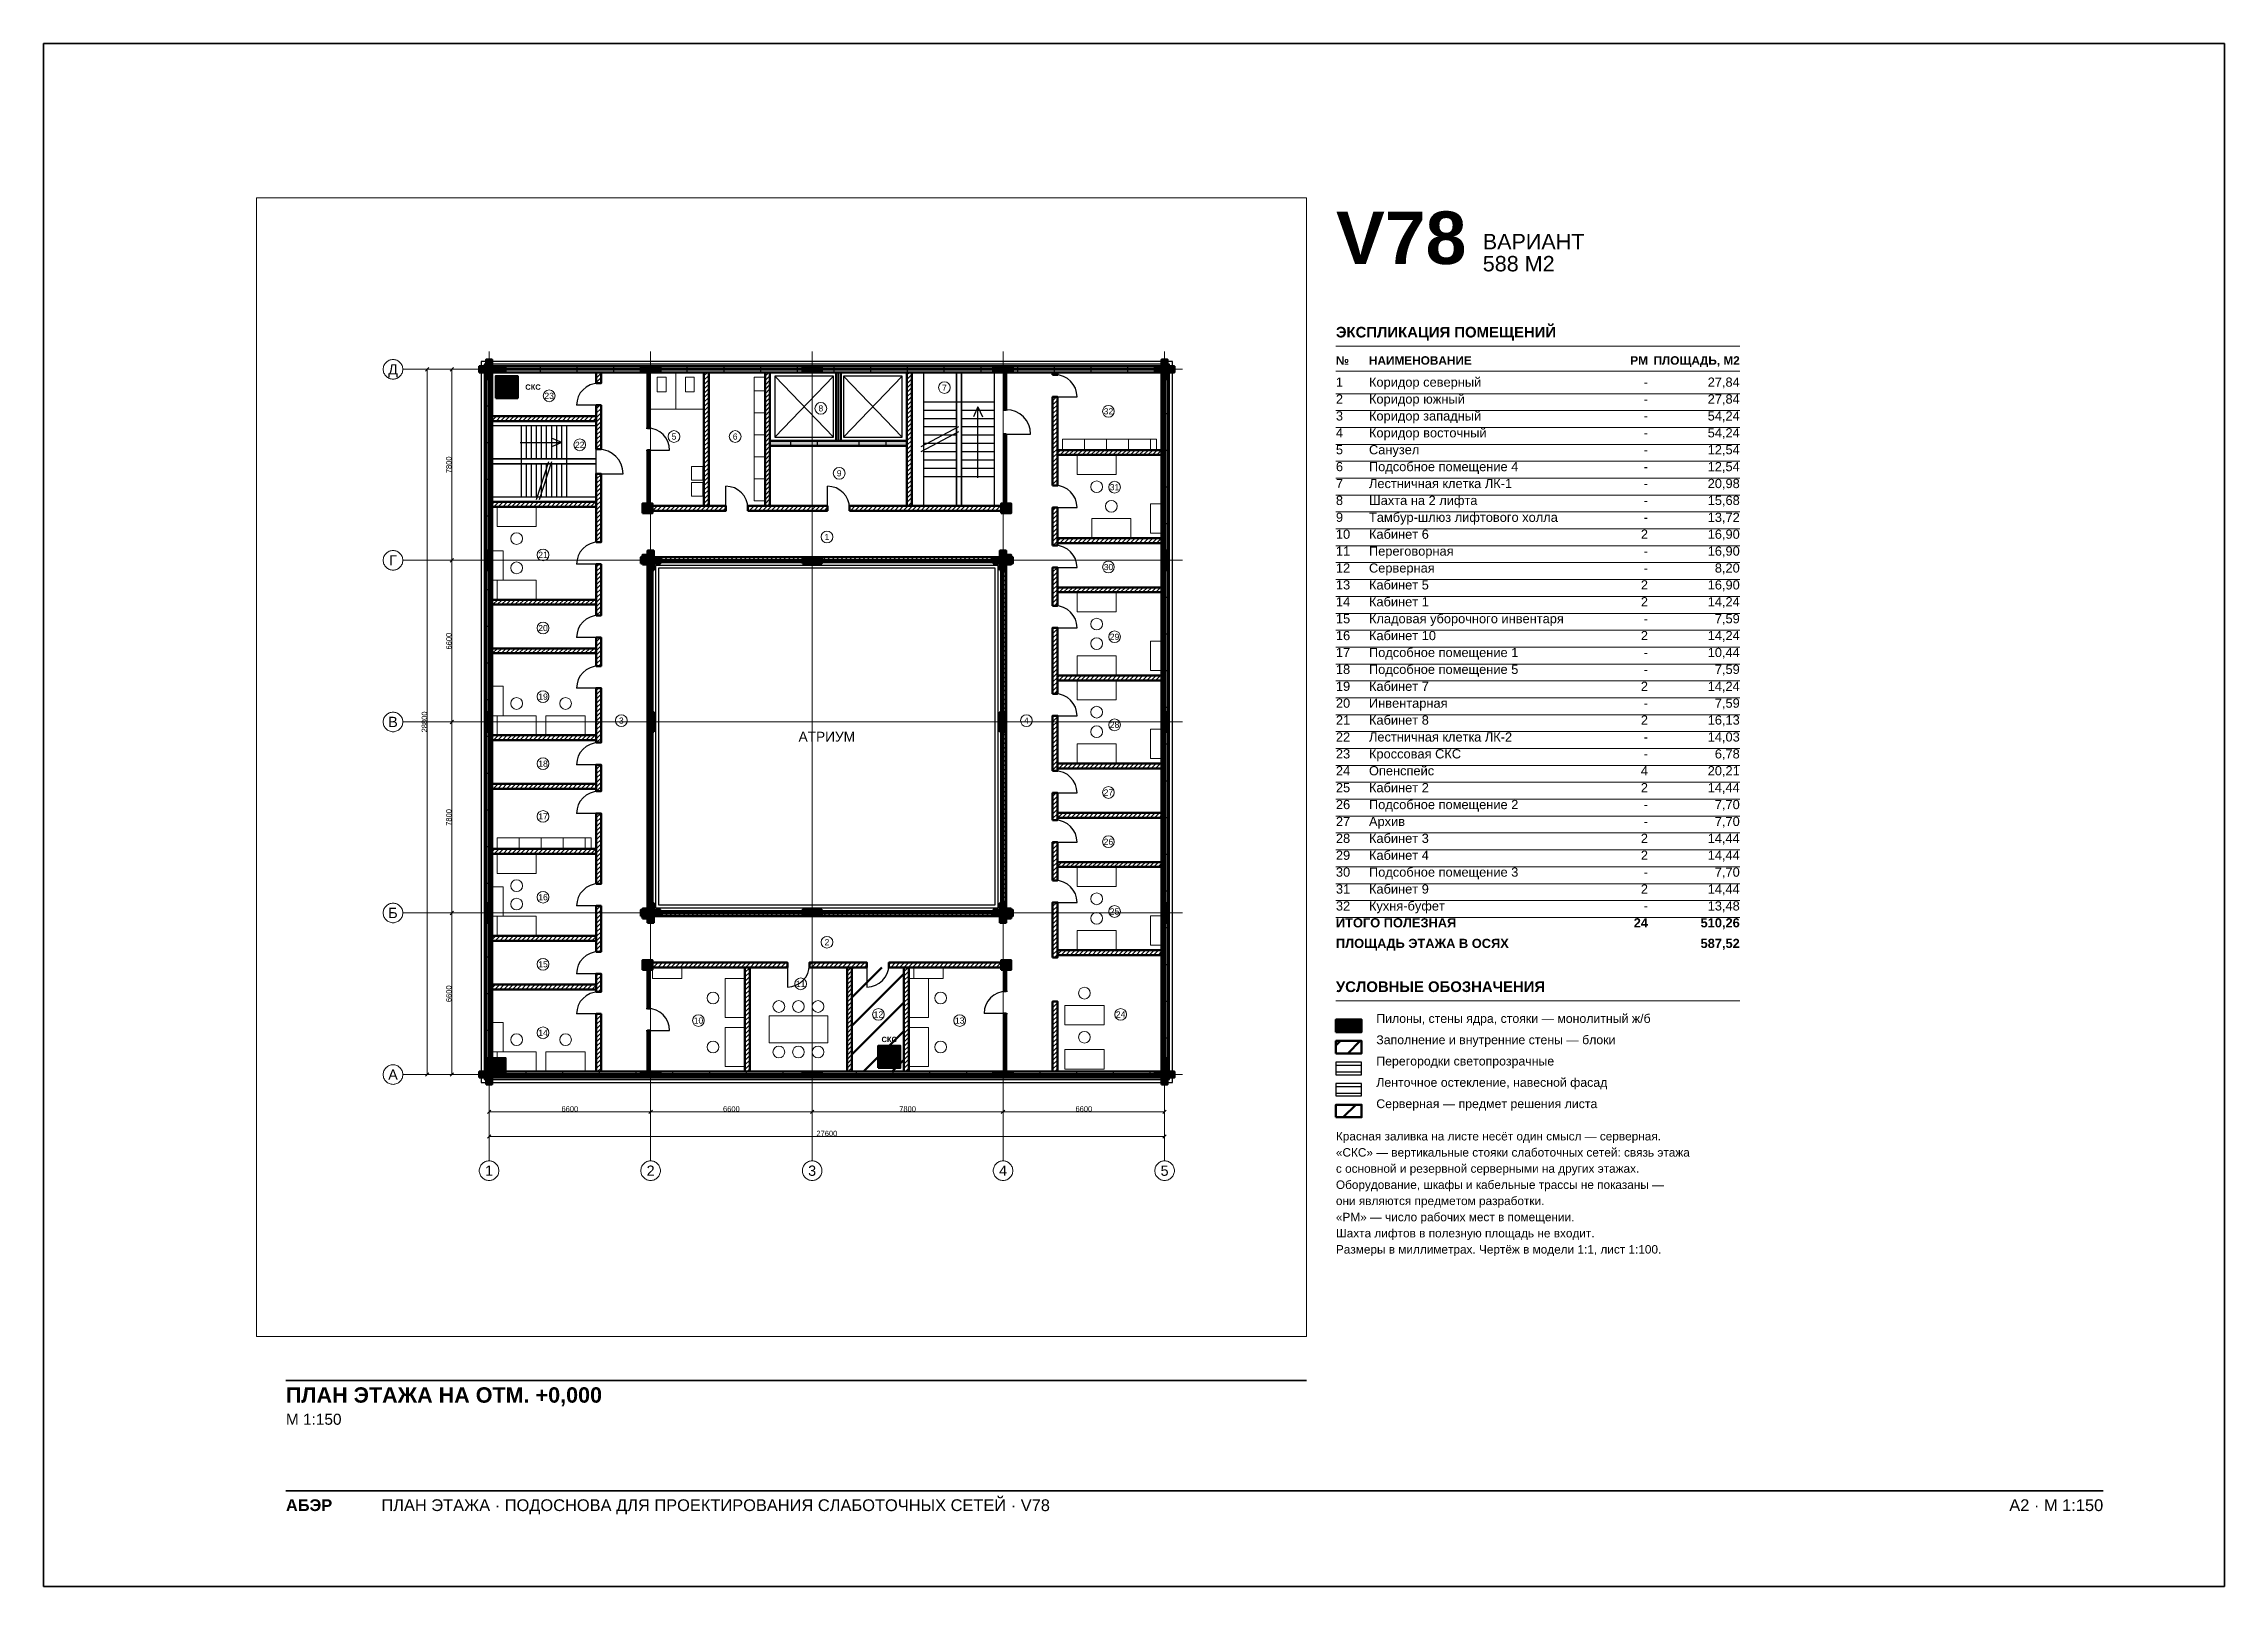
# Paper-space layout 'A2-1-100' of a CAD drawing. Header units: millimetres. Extents: x 0 to 594, y 0 to 420.
# The model-space entities are those that its viewports show. They can reach past a viewport. Long polylines and large blocks are cut down to what shows.
import ezdxf
from ezdxf.enums import TextEntityAlignment as Align

# ---------------------------------------------------------------- set-up
doc = ezdxf.new("R2010")
doc.units = ezdxf.units.MM
doc.linetypes.add('CENTER2', pattern=[2.541, 1.587, -0.318, 0.318, -0.318])
for name, color, linetype, lineweight in [('A-ANNO-LEGEND', 7, 'CONTINUOUS', 18), ('A-ANNO-NOTES', 8, 'CONTINUOUS', 13), ('A-ANNO-ROOM', 7, 'CONTINUOUS', 18), ('A-ANNO-TABLE', 7, 'CONTINUOUS', 18), ('A-DIMS', 8, 'CONTINUOUS', 13), ('A-DOOR', 3, 'CONTINUOUS', 25), ('A-ELEV', 7, 'CONTINUOUS', 25), ('A-FACADE-PANEL', 8, 'CONTINUOUS', 25), ('A-FURN', 8, 'CONTINUOUS', 18), ('A-GLAZ-RIBBON', 5, 'CONTINUOUS', 25), ('A-GRID', 8, 'CENTER2', 13), ('A-HATCH', 9, 'CONTINUOUS', 9), ('A-OUTLINE', 7, 'CONTINUOUS', 50), ('A-SANI', 8, 'CONTINUOUS', 18), ('A-STAIR', 7, 'CONTINUOUS', 25), ('A-TITLE', 7, 'CONTINUOUS', 35), ('A-VIEWPORT', 8, 'CONTINUOUS', 9), ('A-WALL-BLOCK', 9, 'CONTINUOUS', 50), ('A-WALL-GLASS', 4, 'CONTINUOUS', 25), ('A-WALL-RC', 7, 'CONTINUOUS', 50), ('E-SCS-RISER', 1, 'CONTINUOUS', 50), ('E-SERVER-ROOM', 1, 'CONTINUOUS', 50)]:
    doc.layers.add(name, color=color, linetype=linetype, lineweight=lineweight)
doc.styles.add('Arial', font='arial.ttf')
doc.styles.add('Arial-Bold', font='arialbd.ttf')
doc.styles.get("Standard").update_dxf_attribs({"font": 'arial.ttf'})

psp = doc.layouts.new('A2-1-100')

# ---------------------------------------------------------------- texts
at = {"layer": 'A-ANNO-LEGEND'}
for s, height, style, p in [('УСЛОВНЫЕ ОБОЗНАЧЕНИЯ', 2.9, 'Arial-Bold', (352, 161.8)), ('Пилоны, стены ядра, стояки — монолитный ж/б', 2.4, 'Arial', (363, 153.4)), ('Заполнение и внутренние стены — блоки', 2.4, 'Arial', (363, 147.6)), ('Перегородки светопрозрачные', 2.4, 'Arial', (363, 141.8)), ('Ленточное остекление, навесной фасад', 2.4, 'Arial', (363, 136)), ('Серверная — предмет решения листа', 2.4, 'Arial', (363, 130.2))]:
    psp.add_text(s, height=height, dxfattribs=dict(at, style=style)).set_placement(p)
at = {"layer": 'A-ANNO-NOTES', "style": 'Arial'}
for s, p in [('«СКС» — вертикальные стояки слаботочных сетей: связь этажа', (352, 117)), ('Красная заливка на листе несёт один смысл — серверная.', (352, 121.4)), ('с основной и резервной серверными на других этажах.', (352, 112.6)), ('Оборудование, шкафы и кабельные трассы не показаны —', (352, 108.2)), ('они являются предметом разработки.', (352, 103.8)), ('«РМ» — число рабочих мест в помещении.', (352, 99.4)), ('Шахта лифтов в полезную площадь не входит.', (352, 95)), ('Размеры в миллиметрах. Чертёж в модели 1:1, лист 1:100.', (352, 90.6))]:
    psp.add_text(s, height=2.3, dxfattribs=at).set_placement(p)
at = {"layer": 'A-ANNO-TABLE'}
for s, height, style, p in [('ЭКСПЛИКАЦИЯ ПОМЕЩЕНИЙ', 2.9, 'Arial-Bold', (352, 340)), ('№', 2.3, 'Arial-Bold', (352, 332.6)), ('НАИМЕНОВАНИЕ', 2.3, 'Arial-Bold', (361, 332.6)), ('1', 2.5, 'Arial', (352, 326.6)), ('Коридор северный', 2.5, 'Arial', (361, 326.6)), ('2', 2.5, 'Arial', (352, 322)), ('Коридор южный', 2.5, 'Arial', (361, 322)), ('4', 2.5, 'Arial', (352, 312.8)), ('3', 2.5, 'Arial', (352, 317.4)), ('Коридор западный', 2.5, 'Arial', (361, 317.4)), ('Коридор восточный', 2.5, 'Arial', (361, 312.8)), ('5', 2.5, 'Arial', (352, 308.2)), ('Санузел', 2.5, 'Arial', (361, 308.2)), ('6', 2.5, 'Arial', (352, 303.6)), ('Подсобное помещение 4', 2.5, 'Arial', (361, 303.6)), ('7', 2.5, 'Arial', (352, 299)), ('Лестничная клетка ЛК-1', 2.5, 'Arial', (361, 299)), ('Шахта на 2 лифта', 2.5, 'Arial', (361, 294.4)), ('8', 2.5, 'Arial', (352, 294.4)), ('9', 2.5, 'Arial', (352, 289.8)), ('Тамбур-шлюз лифтового холла', 2.5, 'Arial', (361, 289.8)), ('10', 2.5, 'Arial', (352, 285.2)), ('Кабинет 6', 2.5, 'Arial', (361, 285.2)), ('11', 2.5, 'Arial', (352, 280.6)), ('Переговорная', 2.5, 'Arial', (361, 280.6)), ('12', 2.5, 'Arial', (352, 276)), ('13', 2.5, 'Arial', (352, 271.4)), ('Серверная', 2.5, 'Arial', (361, 276)), ('Кабинет 5', 2.5, 'Arial', (361, 271.4)), ('14', 2.5, 'Arial', (352, 266.8)), ('Кабинет 1', 2.5, 'Arial', (361, 266.8)), ('15', 2.5, 'Arial', (352, 262.2)), ('Кладовая уборочного инвентаря', 2.5, 'Arial', (361, 262.2)), ('16', 2.5, 'Arial', (352, 257.6)), ('17', 2.5, 'Arial', (352, 253)), ('Подсобное помещение 1', 2.5, 'Arial', (361, 253)), ('Кабинет 10', 2.5, 'Arial', (361, 257.6)), ('18', 2.5, 'Arial', (352, 248.4)), ('Подсобное помещение 5', 2.5, 'Arial', (361, 248.4)), ('19', 2.5, 'Arial', (352, 243.8)), ('Кабинет 7', 2.5, 'Arial', (361, 243.8)), ('20', 2.5, 'Arial', (352, 239.2)), ('Инвентарная', 2.5, 'Arial', (361, 239.2)), ('21', 2.5, 'Arial', (352, 234.6)), ('22', 2.5, 'Arial', (352, 230)), ('Лестничная клетка ЛК-2', 2.5, 'Arial', (361, 230)), ('Кабинет 8', 2.5, 'Arial', (361, 234.6)), ('23', 2.5, 'Arial', (352, 225.4)), ('Кроссовая СКС', 2.5, 'Arial', (361, 225.4)), ('24', 2.5, 'Arial', (352, 220.8)), ('Опенспейс', 2.5, 'Arial', (361, 220.8)), ('25', 2.5, 'Arial', (352, 216.2)), ('26', 2.5, 'Arial', (352, 211.6)), ('Подсобное помещение 2', 2.5, 'Arial', (361, 211.6)), ('Кабинет 2', 2.5, 'Arial', (361, 216.2)), ('27', 2.5, 'Arial', (352, 207)), ('Архив', 2.5, 'Arial', (361, 207)), ('28', 2.5, 'Arial', (352, 202.4)), ('Кабинет 3', 2.5, 'Arial', (361, 202.4)), ('29', 2.5, 'Arial', (352, 197.8)), ('Кабинет 4', 2.5, 'Arial', (361, 197.8)), ('30', 2.5, 'Arial', (352, 193.2)), ('31', 2.5, 'Arial', (352, 188.6)), ('Подсобное помещение 3', 2.5, 'Arial', (361, 193.2)), ('Кабинет 9', 2.5, 'Arial', (361, 188.6)), ('32', 2.5, 'Arial', (352, 184)), ('Кухня-буфет', 2.5, 'Arial', (361, 184)), ('ИТОГО ПОЛЕЗНАЯ', 2.5, 'Arial-Bold', (352, 179.4)), ('ПЛОЩАДЬ ЭТАЖА В ОСЯХ', 2.5, 'Arial-Bold', (352, 173.8))]:
    psp.add_text(s, height=height, dxfattribs=dict(at, style=style)).set_placement(p)
for s, height, style, p in [('РМ', 2.3, 'Arial-Bold', (437, 332.6)), ('ПЛОЩАДЬ, М2', 2.3, 'Arial-Bold', (462, 332.6)), ('-', 2.5, 'Arial', (437, 326.6)), ('27,84', 2.5, 'Arial', (462, 326.6)), ('-', 2.5, 'Arial', (437, 322)), ('27,84', 2.5, 'Arial', (462, 322)), ('-', 2.5, 'Arial', (437, 317.4)), ('54,24', 2.5, 'Arial', (462, 317.4)), ('54,24', 2.5, 'Arial', (462, 312.8)), ('-', 2.5, 'Arial', (437, 312.8)), ('-', 2.5, 'Arial', (437, 308.2)), ('12,54', 2.5, 'Arial', (462, 308.2)), ('-', 2.5, 'Arial', (437, 303.6)), ('12,54', 2.5, 'Arial', (462, 303.6)), ('-', 2.5, 'Arial', (437, 299)), ('20,98', 2.5, 'Arial', (462, 299)), ('-', 2.5, 'Arial', (437, 294.4)), ('15,68', 2.5, 'Arial', (462, 294.4)), ('13,72', 2.5, 'Arial', (462, 289.8)), ('2', 2.5, 'Arial', (437, 285.2)), ('-', 2.5, 'Arial', (437, 289.8)), ('16,90', 2.5, 'Arial', (462, 285.2)), ('-', 2.5, 'Arial', (437, 280.6)), ('16,90', 2.5, 'Arial', (462, 280.6)), ('2', 2.5, 'Arial', (437, 271.4)), ('-', 2.5, 'Arial', (437, 276)), ('16,90', 2.5, 'Arial', (462, 271.4)), ('8,20', 2.5, 'Arial', (462, 276)), ('2', 2.5, 'Arial', (437, 266.8)), ('14,24', 2.5, 'Arial', (462, 266.8)), ('-', 2.5, 'Arial', (437, 262.2)), ('7,59', 2.5, 'Arial', (462, 262.2)), ('2', 2.5, 'Arial', (437, 257.6)), ('14,24', 2.5, 'Arial', (462, 257.6)), ('10,44', 2.5, 'Arial', (462, 253)), ('-', 2.5, 'Arial', (437, 253)), ('-', 2.5, 'Arial', (437, 248.4)), ('7,59', 2.5, 'Arial', (462, 248.4)), ('2', 2.5, 'Arial', (437, 243.8)), ('14,24', 2.5, 'Arial', (462, 243.8)), ('-', 2.5, 'Arial', (437, 239.2)), ('7,59', 2.5, 'Arial', (462, 239.2)), ('2', 2.5, 'Arial', (437, 234.6)), ('16,13', 2.5, 'Arial', (462, 234.6)), ('14,03', 2.5, 'Arial', (462, 230)), ('-', 2.5, 'Arial', (437, 230)), ('-', 2.5, 'Arial', (437, 225.4)), ('6,78', 2.5, 'Arial', (462, 225.4)), ('4', 2.5, 'Arial', (437, 220.8)), ('20,21', 2.5, 'Arial', (462, 220.8)), ('2', 2.5, 'Arial', (437, 216.2)), ('14,44', 2.5, 'Arial', (462, 216.2)), ('7,70', 2.5, 'Arial', (462, 211.6)), ('-', 2.5, 'Arial', (437, 211.6)), ('-', 2.5, 'Arial', (437, 207)), ('7,70', 2.5, 'Arial', (462, 207)), ('2', 2.5, 'Arial', (437, 202.4)), ('14,44', 2.5, 'Arial', (462, 202.4)), ('2', 2.5, 'Arial', (437, 197.8)), ('14,44', 2.5, 'Arial', (462, 197.8)), ('2', 2.5, 'Arial', (437, 188.6)), ('-', 2.5, 'Arial', (437, 193.2)), ('14,44', 2.5, 'Arial', (462, 188.6)), ('7,70', 2.5, 'Arial', (462, 193.2)), ('-', 2.5, 'Arial', (437, 184)), ('13,48', 2.5, 'Arial', (462, 184)), ('24', 2.5, 'Arial-Bold', (437, 179.4)), ('510,26', 2.5, 'Arial-Bold', (462, 179.4)), ('587,52', 2.5, 'Arial-Bold', (462, 173.8))]:
    psp.add_text(s, height=height, dxfattribs=dict(at, style=style)).set_placement(p, align=Align.RIGHT)
at = {"layer": 'A-TITLE'}
for s, height, style, p in [('V78', 14.3, 'Arial-Bold', (352, 360)), ('ВАРИАНТ', 4.2, 'Arial', (392, 364)), ('588 М2', 4.2, 'Arial', (392, 358)), ('ПЛАН ЭТАЖА НА ОТМ. +0,000', 4.2, 'Arial-Bold', (66, 50)), ('М 1:150', 3, 'Arial', (66, 44)), ('ПЛАН ЭТАЖА · ПОДОСНОВА ДЛЯ ПРОЕКТИРОВАНИЯ СЛАБОТОЧНЫХ СЕТЕЙ · V78', 3.2, 'Arial', (92, 20.5)), ('АБЭР', 3.2, 'Arial-Bold', (66, 20.5))]:
    psp.add_text(s, height=height, dxfattribs=dict(at, style=style)).set_placement(p)
at = {"layer": 'A-TITLE', "style": 'Arial'}
psp.add_text('A2 · М 1:150', height=3.2, dxfattribs=at).set_placement((561, 20.5), align=Align.RIGHT)

msp = doc.modelspace()

# ---------------------------------------------------------------- texts
at = {"layer": 'A-ANNO-ROOM'}
for s, p in [('23', (2455, 27718)), ('7', (18605, 28055)), ('8', (13555, 27205)), ('32', (25305, 27084)), ('22', (3705, 25718)), ('5', (7555, 26055)), ('6', (10055, 26055)), ('9', (14305, 24555)), ('31', (25555, 23987)), ('1', (13805, 21955)), ('21', (2205, 21222)), ('30', (25305, 20726)), ('20', (2205, 18235)), ('29', (25555, 17879)), ('19', (2205, 15435)), ('3', (5405, 14455)), ('4', (21955, 14455)), ('28', (25555, 14281)), ('18', (2205, 12698)), ('27', (25305, 11520)), ('17', (2205, 10542)), ('26', (25305, 9508)), ('16', (2205, 7242)), ('25', (25555, 6661)), ('2', (13805, 5405)), ('15', (2205, 4505)), ('11', (12731, 3705)), ('14', (2205, 1705)), ('10', (8555, 2205)), ('12', (15908, 2455)), ('13', (19229, 2205)), ('24', (25805, 2455))]:
    msp.add_text(s, height=250, dxfattribs=at).set_placement(p, align=Align.MIDDLE_CENTER)
at = {"layer": 'A-ANNO-ROOM', "style": 'Arial'}
msp.add_text('АТРИУМ', height=400, dxfattribs=at).set_placement((13800, 13800), align=Align.MIDDLE_CENTER)
at = {"layer": 'A-DIMS'}
for s, p in [('7800', (-1645, 24900)), ('6600', (-1645, 17700)), ('28800', (-2645, 14400)), ('7800', (-1645, 10500)), ('6600', (-1645, 3300))]:
    msp.add_text(s, height=220, rotation=90, dxfattribs=at).set_placement(p, align=Align.MIDDLE_CENTER)
for s, p in [('6600', (3300, -1405)), ('6600', (9900, -1405)), ('7800', (17100, -1405)), ('6600', (24300, -1405)), ('27600', (13800, -2405))]:
    msp.add_text(s, height=220, dxfattribs=at).set_placement(p, align=Align.MIDDLE_CENTER)
at = {"layer": 'A-GRID'}
for s, p in [('Д', (-3925, 28800)), ('Г', (-3925, 21000)), ('В', (-3925, 14400)), ('Б', (-3925, 6600)), ('А', (-3925, 0)), ('1', (0, -3925)), ('2', (6600, -3925)), ('3', (13200, -3925)), ('4', (21000, -3925)), ('5', (27600, -3925))]:
    msp.add_text(s, height=420, dxfattribs=at).set_placement(p, align=Align.MIDDLE_CENTER)
at = {"layer": 'E-SCS-RISER', "style": 'Arial-Bold'}
for p in [(1795, 28075), (16349, 1435)]:
    msp.add_text('СКС', height=220, dxfattribs=at).set_placement(p, align=Align.MIDDLE_CENTER)

# ---------------------------------------------------------------- hatches: boundary and pattern name
at = {"layer": 'A-HATCH'}
h = msp.add_hatch(dxfattribs=at)
h.set_pattern_fill('ANSI31', scale=40)
h.paths.add_polyline_path([(4375, 28231.5), (4575, 28231.5), (4575, 28675), (4575, 28675), (4375, 28675), (4375, 28675)])
h = msp.add_hatch(dxfattribs=at)
h.set_pattern_fill('ANSI31', scale=40)
h.paths.add_polyline_path([(6475, 26400), (6575, 26400), (6575, 28675), (6575, 28675), (6475, 28675), (6475, 28675)])
h = msp.add_hatch(dxfattribs=at)
h.set_pattern_fill('ANSI31', scale=40)
h.paths.add_polyline_path([(8775, 23225), (8975, 23225), (8975, 28675), (8975, 28675), (8775, 28675), (8775, 28675)])
h = msp.add_hatch(dxfattribs=at)
h.set_pattern_fill('ANSI31', scale=40)
h.paths.add_polyline_path([(11275, 23225), (11475, 23225), (11475, 28675), (11475, 28675), (11275, 28675), (11275, 28675)])
h = msp.add_hatch(dxfattribs=at)
h.set_pattern_fill('ANSI31', scale=40)
h.paths.add_polyline_path([(17075, 23225), (17275, 23225), (17275, 28675), (17275, 28675), (17075, 28675), (17075, 28675)])
h = msp.add_hatch(dxfattribs=at)
h.set_pattern_fill('ANSI31', scale=40)
h.paths.add_polyline_path([(23025, 28575), (23225, 28575), (23225, 28675), (23225, 28675), (23025, 28675), (23025, 28675)])
h = msp.add_hatch(dxfattribs=at)
h.set_pattern_fill('ANSI31', scale=40)
h.paths.add_polyline_path([(23025, 24055.5), (23225, 24055.5), (23225, 27675), (23025, 27675)])
h = msp.add_hatch(dxfattribs=at)
h.set_pattern_fill('ANSI31', scale=40)
h.paths.add_polyline_path([(125, 26688), (125, 26688), (4375, 26688), (4375, 26888), (125, 26888), (125, 26888)])
h = msp.add_hatch(dxfattribs=at)
h.set_pattern_fill('ANSI31', scale=40)
h.paths.add_polyline_path([(4375, 25538), (4575, 25538), (4575, 27331.5), (4375, 27331.5)])
h = msp.add_hatch(dxfattribs=at)
h.set_pattern_fill('ANSI31', scale=40)
h.paths.add_polyline_path([(6475, 23225), (6575, 23225), (6575, 25500), (6475, 25500)])
h = msp.add_hatch(dxfattribs=at)
h.set_pattern_fill('ANSI31', scale=40)
h.paths.add_polyline_path([(23225, 25304), (27475, 25304), (27475, 25304), (27475, 25504), (27475, 25504), (23225, 25504)])
h = msp.add_hatch(dxfattribs=at)
h.set_pattern_fill('ANSI31', scale=40)
h.paths.add_polyline_path([(4375, 21740), (4575, 21740), (4575, 24538), (4375, 24538)])
h = msp.add_hatch(dxfattribs=at)
h.set_pattern_fill('ANSI31', scale=40)
h.paths.add_polyline_path([(125, 23188), (125, 23188), (4375, 23188), (4375, 23388), (125, 23388), (125, 23388)])
h = msp.add_hatch(dxfattribs=at)
h.set_pattern_fill('ANSI31', scale=40)
h.paths.add_polyline_path([(6475, 23025), (9675, 23025), (9675, 23225), (6475, 23225)])
h = msp.add_hatch(dxfattribs=at)
h.set_pattern_fill('ANSI31', scale=40)
h.paths.add_polyline_path([(10575, 23025), (13825, 23025), (13825, 23225), (10575, 23225)])
h = msp.add_hatch(dxfattribs=at)
h.set_pattern_fill('ANSI31', scale=40)
h.paths.add_polyline_path([(14725, 23025), (21125, 23025), (21125, 23225), (14725, 23225)])
h = msp.add_hatch(dxfattribs=at)
h.set_pattern_fill('ANSI31', scale=40)
h.paths.add_polyline_path([(23025, 21607), (23225, 21607), (23225, 23155.5), (23025, 23155.5)])
h = msp.add_hatch(dxfattribs=at)
h.set_pattern_fill('ANSI31', scale=40)
h.paths.add_polyline_path([(23225, 21707), (27475, 21707), (27475, 21707), (27475, 21907), (27475, 21907), (23225, 21907)])
h = msp.add_hatch(dxfattribs=at)
h.set_pattern_fill('ANSI31', scale=40)
h.paths.add_polyline_path([(4375, 18748.5), (4575, 18748.5), (4575, 20840), (4375, 20840)])
h = msp.add_hatch(dxfattribs=at)
h.set_pattern_fill('ANSI31', scale=40)
h.paths.add_polyline_path([(6475, 20925), (21125, 20925), (21125, 21125), (6475, 21125)])
h = msp.add_hatch(dxfattribs=at)
h.set_pattern_fill('ANSI31', scale=40)
h.paths.add_polyline_path([(6475, 6675), (6675, 6675), (6675, 20925), (6475, 20925)])
h = msp.add_hatch(dxfattribs=at)
h.set_pattern_fill('ANSI31', scale=40)
h.paths.add_polyline_path([(20925, 6675), (21125, 6675), (21125, 20925), (20925, 20925)])
h = msp.add_hatch(dxfattribs=at)
h.set_pattern_fill('ANSI31', scale=40)
h.paths.add_polyline_path([(23025, 19147.5), (23225, 19147.5), (23225, 20707), (23025, 20707)])
h = msp.add_hatch(dxfattribs=at)
h.set_pattern_fill('ANSI31', scale=40)
h.paths.add_polyline_path([(23225, 19696), (27475, 19696), (27475, 19696), (27475, 19896), (27475, 19896), (23225, 19896)])
h = msp.add_hatch(dxfattribs=at)
h.set_pattern_fill('ANSI31', scale=40)
h.paths.add_polyline_path([(125, 19192), (125, 19192), (4375, 19192), (4375, 19392), (125, 19392), (125, 19392)])
h = msp.add_hatch(dxfattribs=at)
h.set_pattern_fill('ANSI31', scale=40)
h.paths.add_polyline_path([(4375, 16680), (4575, 16680), (4575, 17848.5), (4375, 17848.5)])
h = msp.add_hatch(dxfattribs=at)
h.set_pattern_fill('ANSI31', scale=40)
h.paths.add_polyline_path([(23025, 15550), (23225, 15550), (23225, 18247.5), (23025, 18247.5)])
h = msp.add_hatch(dxfattribs=at)
h.set_pattern_fill('ANSI31', scale=40)
h.paths.add_polyline_path([(125, 17205), (125, 17205), (4375, 17205), (4375, 17405), (125, 17405), (125, 17405)])
h = msp.add_hatch(dxfattribs=at)
h.set_pattern_fill('ANSI31', scale=40)
h.paths.add_polyline_path([(23225, 16099), (27475, 16099), (27475, 16099), (27475, 16299), (27475, 16299), (23225, 16299)])
h = msp.add_hatch(dxfattribs=at)
h.set_pattern_fill('ANSI31', scale=40)
h.paths.add_polyline_path([(4375, 13555), (4575, 13555), (4575, 15780), (4375, 15780)])
h = msp.add_hatch(dxfattribs=at)
h.set_pattern_fill('ANSI31', scale=40)
h.paths.add_polyline_path([(23025, 12401), (23225, 12401), (23225, 14650), (23025, 14650)])
h = msp.add_hatch(dxfattribs=at)
h.set_pattern_fill('ANSI31', scale=40)
h.paths.add_polyline_path([(125, 13655), (125, 13655), (4375, 13655), (4375, 13855), (125, 13855), (125, 13855)])
h = msp.add_hatch(dxfattribs=at)
h.set_pattern_fill('ANSI31', scale=40)
h.paths.add_polyline_path([(4375, 11568), (4575, 11568), (4575, 12655), (4375, 12655)])
h = msp.add_hatch(dxfattribs=at)
h.set_pattern_fill('ANSI31', scale=40)
h.paths.add_polyline_path([(23225, 12501), (27475, 12501), (27475, 12501), (27475, 12701), (27475, 12701), (23225, 12701)])
h = msp.add_hatch(dxfattribs=at)
h.set_pattern_fill('ANSI31', scale=40)
h.paths.add_polyline_path([(125, 11668), (125, 11668), (4375, 11668), (4375, 11868), (125, 11868), (125, 11868)])
h = msp.add_hatch(dxfattribs=at)
h.set_pattern_fill('ANSI31', scale=40)
h.paths.add_polyline_path([(23025, 10390), (23225, 10390), (23225, 11501), (23025, 11501)])
h = msp.add_hatch(dxfattribs=at)
h.set_pattern_fill('ANSI31', scale=40)
h.paths.add_polyline_path([(4375, 7787), (4575, 7787), (4575, 10668), (4375, 10668)])
h = msp.add_hatch(dxfattribs=at)
h.set_pattern_fill('ANSI31', scale=40)
h.paths.add_polyline_path([(23225, 10490), (27475, 10490), (27475, 10490), (27475, 10690), (27475, 10690), (23225, 10690)])
h = msp.add_hatch(dxfattribs=at)
h.set_pattern_fill('ANSI31', scale=40)
h.paths.add_polyline_path([(125, 9012), (125, 9012), (4375, 9012), (4375, 9212), (125, 9212), (125, 9212)])
h = msp.add_hatch(dxfattribs=at)
h.set_pattern_fill('ANSI31', scale=40)
h.paths.add_polyline_path([(23025, 7929.5), (23225, 7929.5), (23225, 9490), (23025, 9490)])
h = msp.add_hatch(dxfattribs=at)
h.set_pattern_fill('ANSI31', scale=40)
h.paths.add_polyline_path([(23225, 8478), (27475, 8478), (27475, 8478), (27475, 8678), (27475, 8678), (23225, 8678)])
h = msp.add_hatch(dxfattribs=at)
h.set_pattern_fill('ANSI31', scale=40)
h.paths.add_polyline_path([(4375, 5018.5), (4575, 5018.5), (4575, 6887), (4375, 6887)])
h = msp.add_hatch(dxfattribs=at)
h.set_pattern_fill('ANSI31', scale=40)
h.paths.add_polyline_path([(6475, 6475), (21125, 6475), (21125, 6675), (6475, 6675)])
h = msp.add_hatch(dxfattribs=at)
h.set_pattern_fill('ANSI31', scale=40)
h.paths.add_polyline_path([(23025, 4781), (23225, 4781), (23225, 7029.5), (23025, 7029.5)])
h = msp.add_hatch(dxfattribs=at)
h.set_pattern_fill('ANSI31', scale=40)
h.paths.add_polyline_path([(125, 5462), (125, 5462), (4375, 5462), (4375, 5662), (125, 5662), (125, 5662)])
h = msp.add_hatch(dxfattribs=at)
h.set_pattern_fill('ANSI31', scale=40)
h.paths.add_polyline_path([(6475, 4375), (12189.5, 4375), (12189.5, 4575), (6475, 4575)])
h = msp.add_hatch(dxfattribs=at)
h.set_pattern_fill('ANSI31', scale=40)
h.paths.add_polyline_path([(13089.5, 4375), (15438.5, 4375), (15438.5, 4575), (13089.5, 4575)])
h = msp.add_hatch(dxfattribs=at)
h.set_pattern_fill('ANSI31', scale=40)
h.paths.add_polyline_path([(16338.5, 4375), (21125, 4375), (21125, 4575), (16338.5, 4575)])
h = msp.add_hatch(dxfattribs=at)
h.set_pattern_fill('ANSI31', scale=40)
h.paths.add_polyline_path([(23225, 4881), (27475, 4881), (27475, 4881), (27475, 5081), (27475, 5081), (23225, 5081)])
h = msp.add_hatch(dxfattribs=at)
h.set_pattern_fill('ANSI31', scale=40)
h.paths.add_polyline_path([(125, 3475), (125, 3475), (4375, 3475), (4375, 3675), (125, 3675), (125, 3675)])
h = msp.add_hatch(dxfattribs=at)
h.set_pattern_fill('ANSI31', scale=40)
h.paths.add_polyline_path([(4375, 3375), (4575, 3375), (4575, 4118.5), (4375, 4118.5)])
h = msp.add_hatch(dxfattribs=at)
h.set_pattern_fill('ANSI31', scale=40)
h.paths.add_polyline_path([(6475, 2700), (6575, 2700), (6575, 4375), (6475, 4375)])
h = msp.add_hatch(dxfattribs=at)
h.set_pattern_fill('ANSI31', scale=40)
h.paths.add_polyline_path([(10451, 125), (10651, 125), (10651, 125), (10651, 4375), (10451, 4375), (10451, 125)])
h = msp.add_hatch(dxfattribs=at)
h.set_pattern_fill('ANSI31', scale=40)
h.paths.add_polyline_path([(14628, 125), (14828, 125), (14828, 125), (14828, 4375), (14628, 4375), (14628, 125)])
h = msp.add_hatch(dxfattribs=at)
h.set_pattern_fill('ANSI31', scale=40)
h.paths.add_polyline_path([(16949, 125), (17149, 125), (17149, 125), (17149, 4375), (16949, 4375), (16949, 125)])
h = msp.add_hatch(dxfattribs=at)
h.set_pattern_fill('ANSI31', scale=40)
h.paths.add_polyline_path([(21025, 3400), (21125, 3400), (21125, 4375), (21025, 4375)])
h = msp.add_hatch(dxfattribs=at)
h.set_pattern_fill('ANSI31', scale=40)
h.paths.add_polyline_path([(23025, 125), (23225, 125), (23225, 125), (23225, 2981), (23025, 2981), (23025, 125)])
h = msp.add_hatch(dxfattribs=at)
h.set_pattern_fill('ANSI31', scale=40)
h.paths.add_polyline_path([(4375, 125), (4575, 125), (4575, 125), (4575, 2475), (4375, 2475), (4375, 125)])
h = msp.add_hatch(dxfattribs=at)
h.set_pattern_fill('ANSI31', scale=40)
h.paths.add_polyline_path([(6475, 125), (6575, 125), (6575, 125), (6575, 1800), (6475, 1800), (6475, 125)])
h = msp.add_hatch(dxfattribs=at)
h.set_pattern_fill('ANSI31', scale=40)
h.paths.add_polyline_path([(21025, 125), (21125, 125), (21125, 125), (21125, 2500), (21025, 2500), (21025, 125)])
at = {"layer": 'A-WALL-RC'}
h = msp.add_hatch(color=7, dxfattribs=at)
h.dxf.hatch_style = 1
h.paths.add_polyline_path([(-400, 28675), (400, 28675), (400, 28925), (-400, 28925)])
h = msp.add_hatch(color=7, dxfattribs=at)
h.dxf.hatch_style = 1
h.paths.add_polyline_path([(-125, 28400), (125, 28400), (125, 29200), (-125, 29200)])
h = msp.add_hatch(color=7, dxfattribs=at)
h.dxf.hatch_style = 1
h.paths.add_polyline_path([(-125, 28675), (675, 28675), (675, 28925), (-125, 28925)])
h = msp.add_hatch(color=7, dxfattribs=at)
h.dxf.hatch_style = 1
h.paths.add_polyline_path([(6200, 28675), (7000, 28675), (7000, 28925), (6200, 28925)])
h = msp.add_hatch(color=7, dxfattribs=at)
h.dxf.hatch_style = 1
h.paths.add_polyline_path([(12800, 28675), (13600, 28675), (13600, 28925), (12800, 28925)])
h = msp.add_hatch(color=7, dxfattribs=at)
h.dxf.hatch_style = 1
h.paths.add_polyline_path([(14175, 25875), (14375, 25875), (14375, 28675), (14375, 28675), (14175, 28675), (14175, 28675)])
h = msp.add_hatch(color=7, dxfattribs=at)
h.dxf.hatch_style = 1
h.paths.add_polyline_path([(20600, 28675), (21400, 28675), (21400, 28925), (20600, 28925)])
h = msp.add_hatch(color=7, dxfattribs=at)
h.dxf.hatch_style = 1
h.paths.add_polyline_path([(21025, 27150), (21125, 27150), (21125, 28675), (21125, 28675), (21025, 28675), (21025, 28675)])
h = msp.add_hatch(color=7, dxfattribs=at)
h.dxf.hatch_style = 1
h.paths.add_polyline_path([(27200, 28675), (28000, 28675), (28000, 28925), (27200, 28925)])
h = msp.add_hatch(color=7, dxfattribs=at)
h.dxf.hatch_style = 1
h.paths.add_polyline_path([(27475, 28400), (27725, 28400), (27725, 29200), (27475, 29200)])
h = msp.add_hatch(color=7, dxfattribs=at)
h.dxf.hatch_style = 1
h.paths.add_polyline_path([(27475, 28675), (27725, 28675), (27725, 28925), (27475, 28925)])
h = msp.add_hatch(color=7, dxfattribs=at)
h.dxf.hatch_style = 1
h.paths.add_polyline_path([(11475, 25675), (17075, 25675), (17075, 25875), (11475, 25875)])
h = msp.add_hatch(color=7, dxfattribs=at)
h.dxf.hatch_style = 1
h.paths.add_polyline_path([(21025, 23225), (21125, 23225), (21125, 26150), (21025, 26150)])
h = msp.add_hatch(color=7, dxfattribs=at)
h.dxf.hatch_style = 1
h.paths.add_polyline_path([(6275, 22925), (6675, 22925), (6675, 23325), (6275, 23325)])
h = msp.add_hatch(color=7, dxfattribs=at)
h.dxf.hatch_style = 1
h.paths.add_polyline_path([(20925, 22925), (21325, 22925), (21325, 23325), (20925, 23325)])
h = msp.add_hatch(color=7, dxfattribs=at)
h.dxf.hatch_style = 1
h.paths.add_polyline_path([(-125, 20600), (125, 20600), (125, 21400), (-125, 21400)])
h = msp.add_hatch(color=7, dxfattribs=at)
h.dxf.hatch_style = 1
h.paths.add_polyline_path([(6475, 20600), (6725, 20600), (6725, 21400), (6475, 21400)])
h = msp.add_hatch(color=7, dxfattribs=at)
h.dxf.hatch_style = 1
h.paths.add_polyline_path([(20875, 20600), (21125, 20600), (21125, 21400), (20875, 21400)])
h = msp.add_hatch(color=7, dxfattribs=at)
h.dxf.hatch_style = 1
h.paths.add_polyline_path([(27475, 20600), (27725, 20600), (27725, 21400), (27475, 21400)])
h = msp.add_hatch(color=7, dxfattribs=at)
h.dxf.hatch_style = 1
h.paths.add_polyline_path([(6200, 20875), (7000, 20875), (7000, 21125), (6200, 21125)])
h = msp.add_hatch(color=7, dxfattribs=at)
h.dxf.hatch_style = 1
h.paths.add_polyline_path([(6275, 20825), (6675, 20825), (6675, 21225), (6275, 21225)])
h = msp.add_hatch(color=7, dxfattribs=at)
h.dxf.hatch_style = 1
h.paths.add_polyline_path([(12800, 20875), (13600, 20875), (13600, 21125), (12800, 21125)])
h = msp.add_hatch(color=7, dxfattribs=at)
h.dxf.hatch_style = 1
h.paths.add_polyline_path([(20600, 20875), (21400, 20875), (21400, 21125), (20600, 21125)])
h = msp.add_hatch(color=7, dxfattribs=at)
h.dxf.hatch_style = 1
h.paths.add_polyline_path([(20925, 20825), (21325, 20825), (21325, 21225), (20925, 21225)])
h = msp.add_hatch(color=7, dxfattribs=at)
h.dxf.hatch_style = 1
h.paths.add_polyline_path([(-125, 14000), (125, 14000), (125, 14800), (-125, 14800)])
h = msp.add_hatch(color=7, dxfattribs=at)
h.dxf.hatch_style = 1
h.paths.add_polyline_path([(6475, 14000), (6725, 14000), (6725, 14800), (6475, 14800)])
h = msp.add_hatch(color=7, dxfattribs=at)
h.dxf.hatch_style = 1
h.paths.add_polyline_path([(20875, 14000), (21125, 14000), (21125, 14800), (20875, 14800)])
h = msp.add_hatch(color=7, dxfattribs=at)
h.dxf.hatch_style = 1
h.paths.add_polyline_path([(27475, 14000), (27725, 14000), (27725, 14800), (27475, 14800)])
h = msp.add_hatch(color=7, dxfattribs=at)
h.dxf.hatch_style = 1
h.paths.add_polyline_path([(-125, 6200), (125, 6200), (125, 7000), (-125, 7000)])
h = msp.add_hatch(color=7, dxfattribs=at)
h.dxf.hatch_style = 1
h.paths.add_polyline_path([(6200, 6475), (7000, 6475), (7000, 6725), (6200, 6725)])
h = msp.add_hatch(color=7, dxfattribs=at)
h.dxf.hatch_style = 1
h.paths.add_polyline_path([(6275, 6375), (6675, 6375), (6675, 6775), (6275, 6775)])
h = msp.add_hatch(color=7, dxfattribs=at)
h.dxf.hatch_style = 1
h.paths.add_polyline_path([(6475, 6200), (6725, 6200), (6725, 7000), (6475, 7000)])
h = msp.add_hatch(color=7, dxfattribs=at)
h.dxf.hatch_style = 1
h.paths.add_polyline_path([(12800, 6475), (13600, 6475), (13600, 6725), (12800, 6725)])
h = msp.add_hatch(color=7, dxfattribs=at)
h.dxf.hatch_style = 1
h.paths.add_polyline_path([(20600, 6475), (21400, 6475), (21400, 6725), (20600, 6725)])
h = msp.add_hatch(color=7, dxfattribs=at)
h.dxf.hatch_style = 1
h.paths.add_polyline_path([(20875, 6200), (21125, 6200), (21125, 7000), (20875, 7000)])
h = msp.add_hatch(color=7, dxfattribs=at)
h.dxf.hatch_style = 1
h.paths.add_polyline_path([(20925, 6375), (21325, 6375), (21325, 6775), (20925, 6775)])
h = msp.add_hatch(color=7, dxfattribs=at)
h.dxf.hatch_style = 1
h.paths.add_polyline_path([(27475, 6200), (27725, 6200), (27725, 7000), (27475, 7000)])
h = msp.add_hatch(color=7, dxfattribs=at)
h.dxf.hatch_style = 1
h.paths.add_polyline_path([(6275, 4275), (6675, 4275), (6675, 4675), (6275, 4675)])
h = msp.add_hatch(color=7, dxfattribs=at)
h.dxf.hatch_style = 1
h.paths.add_polyline_path([(20925, 4275), (21325, 4275), (21325, 4675), (20925, 4675)])
h = msp.add_hatch(color=7, dxfattribs=at)
h.dxf.hatch_style = 1
h.paths.add_polyline_path([(-400, -125), (400, -125), (400, 125), (-400, 125)])
h = msp.add_hatch(color=7, dxfattribs=at)
h.dxf.hatch_style = 1
h.paths.add_polyline_path([(-125, -125), (675, -125), (675, 675), (-125, 675)])
h = msp.add_hatch(color=7, dxfattribs=at)
h.dxf.hatch_style = 1
h.paths.add_polyline_path([(-125, -400), (125, -400), (125, 400), (-125, 400)])
h = msp.add_hatch(color=7, dxfattribs=at)
h.dxf.hatch_style = 1
h.paths.add_polyline_path([(6200, -125), (7000, -125), (7000, 125), (6200, 125)])
h = msp.add_hatch(color=7, dxfattribs=at)
h.dxf.hatch_style = 1
h.paths.add_polyline_path([(12800, -125), (13600, -125), (13600, 125), (12800, 125)])
h = msp.add_hatch(color=7, dxfattribs=at)
h.dxf.hatch_style = 1
h.paths.add_polyline_path([(20600, -125), (21400, -125), (21400, 125), (20600, 125)])
h = msp.add_hatch(color=7, dxfattribs=at)
h.dxf.hatch_style = 1
h.paths.add_polyline_path([(27200, -125), (28000, -125), (28000, 125), (27200, 125)])
h = msp.add_hatch(color=7, dxfattribs=at)
h.dxf.hatch_style = 1
h.paths.add_polyline_path([(27475, -125), (27725, -125), (27725, 675), (27475, 675)])
h = msp.add_hatch(color=7, dxfattribs=at)
h.dxf.hatch_style = 1
h.paths.add_polyline_path([(27475, -400), (27725, -400), (27725, 400), (27475, 400)])
at = {"layer": 'E-SCS-RISER'}
h = msp.add_hatch(color=7, dxfattribs=at)
h.dxf.hatch_style = 1
h.paths.add_polyline_path([(275, 27625), (1175, 27625), (1175, 28525), (275, 28525)])
h = msp.add_hatch(color=7, dxfattribs=at)
h.dxf.hatch_style = 1
h.paths.add_polyline_path([(15899, 275), (16799, 275), (16799, 1175), (15899, 1175)])
at = {"layer": 'E-SERVER-ROOM'}
h = msp.add_hatch(dxfattribs=at)
h.set_pattern_fill('ANSI31', scale=260)
h.paths.add_polyline_path([(14828, 125), (16949, 125), (16949, 4375), (14828, 4375)])

# ---------------------------------------------------------------- linework, layer by layer
at = {"layer": 'A-ANNO-ROOM'}
for centre in [(2455, 27718), (18605, 28055), (13555, 27205), (25305, 27084), (3705, 25718), (7555, 26055), (10055, 26055), (14305, 24555), (25555, 23987), (2205, 21222), (13805, 21955), (25305, 20726), (2205, 18235), (25555, 17879), (2205, 15435), (5405, 14455), (21955, 14455), (25555, 14281), (2205, 12698), (25305, 11520), (2205, 10542), (25305, 9508), (2205, 7242), (25555, 6661), (13805, 5405), (2205, 4505), (12731, 3705), (15908, 2455), (25805, 2455), (2205, 1705), (8555, 2205), (19229, 2205)]:
    msp.add_circle(centre, 240, dxfattribs=at)
at = {"layer": 'A-DIMS'}
for p, q in [((-2595.71, 28729.29), (-2454.29, 28870.71)), ((-2525, 0), (-2525, 28800)), ((-1595.71, 28729.29), (-1454.29, 28870.71)), ((-1525, 21000), (-1525, 28800)), ((-1595.71, 20929.29), (-1454.29, 21070.71)), ((-1595.71, 20929.29), (-1454.29, 21070.71)), ((-1525, 14400), (-1525, 21000)), ((-1595.71, 14329.29), (-1454.29, 14470.71)), ((-1595.71, 14329.29), (-1454.29, 14470.71)), ((-1525, 6600), (-1525, 14400)), ((-1595.71, 6529.29), (-1454.29, 6670.71)), ((-1595.71, 6529.29), (-1454.29, 6670.71)), ((-1525, 0), (-1525, 6600)), ((-2595.71, -70.71), (-2454.29, 70.71)), ((-1595.71, -70.71), (-1454.29, 70.71)), ((-70.71, -1595.71), (70.71, -1454.29)), ((0, -1525), (6600, -1525)), ((6529.29, -1595.71), (6670.71, -1454.29)), ((6529.29, -1595.71), (6670.71, -1454.29)), ((6600, -1525), (13200, -1525)), ((13129.29, -1595.71), (13270.71, -1454.29)), ((13129.29, -1595.71), (13270.71, -1454.29)), ((13200, -1525), (21000, -1525)), ((20929.29, -1595.71), (21070.71, -1454.29)), ((20929.29, -1595.71), (21070.71, -1454.29)), ((21000, -1525), (27600, -1525)), ((27529.29, -1595.71), (27670.71, -1454.29)), ((-70.71, -2595.71), (70.71, -2454.29)), ((0, -2525), (27600, -2525)), ((27529.29, -2595.71), (27670.71, -2454.29))]:
    msp.add_line(p, q, dxfattribs=at)
at = {"layer": 'A-DOOR'}
for p, q in [((23025, 28575), (23225, 28575)), ((4375, 28231.5), (4575, 28231.5)), ((23025, 27675), (23225, 27675)), ((23125, 27675), (24025, 27675)), ((4475, 27331.5), (3575, 27331.5)), ((4375, 27331.5), (4575, 27331.5)), ((21075, 27150), (21175, 27150)), ((6425, 26400), (6525, 26400)), ((12325, 25675), (12325, 25875)), ((13425, 25675), (13425, 25875)), ((15125, 25675), (15125, 25875)), ((16225, 25675), (16225, 25875)), ((21075, 26150), (21175, 26150)), ((21125, 26150), (22125, 26150)), ((4375, 25538), (4575, 25538)), ((6425, 25500), (6525, 25500)), ((6475, 25500), (7375, 25500)), ((4375, 24538), (4575, 24538)), ((4475, 24538), (5475, 24538)), ((9675, 23125), (9675, 24025)), ((9675, 23025), (9675, 23225)), ((10575, 23025), (10575, 23225)), ((13825, 23125), (13825, 24025)), ((13825, 23025), (13825, 23225)), ((14725, 23025), (14725, 23225)), ((23025, 24055.5), (23225, 24055.5)), ((23025, 23155.5), (23225, 23155.5)), ((23125, 23155.5), (24025, 23155.5)), ((4375, 21740), (4575, 21740)), ((23025, 21607), (23225, 21607)), ((4475, 20840), (3575, 20840)), ((4375, 20840), (4575, 20840)), ((23025, 20707), (23225, 20707)), ((23125, 20707), (24025, 20707)), ((4375, 18748.5), (4575, 18748.5)), ((23025, 19147.5), (23225, 19147.5)), ((4475, 17848.5), (3575, 17848.5)), ((4375, 17848.5), (4575, 17848.5)), ((23025, 18247.5), (23225, 18247.5)), ((23125, 18247.5), (24025, 18247.5)), ((4375, 16680), (4575, 16680)), ((4475, 15780), (3575, 15780)), ((4375, 15780), (4575, 15780)), ((23025, 15550), (23225, 15550)), ((23025, 14650), (23225, 14650)), ((23125, 14650), (24025, 14650)), ((4375, 13555), (4575, 13555)), ((4475, 12655), (3575, 12655)), ((4375, 12655), (4575, 12655)), ((23025, 12401), (23225, 12401)), ((4375, 11568), (4575, 11568)), ((23025, 11501), (23225, 11501)), ((23125, 11501), (24025, 11501)), ((4475, 10668), (3575, 10668)), ((4375, 10668), (4575, 10668)), ((23025, 10390), (23225, 10390)), ((23025, 9490), (23225, 9490)), ((23125, 9490), (24025, 9490)), ((4375, 7787), (4575, 7787)), ((23025, 7929.5), (23225, 7929.5)), ((4475, 6887), (3575, 6887)), ((4375, 6887), (4575, 6887)), ((23025, 7029.5), (23225, 7029.5)), ((23125, 7029.5), (24025, 7029.5)), ((4375, 5018.5), (4575, 5018.5)), ((12189.5, 4375), (12189.5, 4575)), ((12189.5, 4475), (12189.5, 3575)), ((13089.5, 4375), (13089.5, 4575)), ((15438.5, 4375), (15438.5, 4575)), ((15438.5, 4475), (15438.5, 3575)), ((16338.5, 4375), (16338.5, 4575)), ((23025, 4781), (23225, 4781)), ((4475, 4118.5), (3575, 4118.5)), ((4375, 4118.5), (4575, 4118.5)), ((4375, 3375), (4575, 3375)), ((6425, 2700), (6525, 2700)), ((21075, 3400), (21175, 3400)), ((23025, 2981), (23225, 2981)), ((4475, 2475), (3575, 2475)), ((4375, 2475), (4575, 2475)), ((6425, 1800), (6525, 1800)), ((6475, 1800), (7375, 1800)), ((21125, 2500), (20225, 2500)), ((21075, 2500), (21175, 2500))]:
    msp.add_line(p, q, dxfattribs=at)
for centre, radius, start, end in [((23125, 27675), 900, 0, 90), ((4475, 27331.5), 900, 90, 180), ((21125, 26150), 1000, 0, 90), ((6475, 25500), 900, 0, 90), ((4475, 24538), 1000, 0, 90), ((9675, 23125), 900, 0, 90), ((13825, 23125), 900, 0, 90), ((23125, 23155.5), 900, 0, 90), ((4475, 20840), 900, 90, 180), ((23125, 20707), 900, 0, 90), ((4475, 17848.5), 900, 90, 180), ((23125, 18247.5), 900, 0, 90), ((4475, 15780), 900, 90, 180), ((23125, 14650), 900, 0, 90), ((4475, 12655), 900, 90, 180), ((23125, 11501), 900, 0, 90), ((4475, 10668), 900, 90, 180), ((23125, 9490), 900, 0, 90), ((4475, 6887), 900, 90, 180), ((23125, 7029.5), 900, 0, 90), ((4475, 4118.5), 900, 90, 180), ((12189.5, 4475), 900, -90, 0), ((15438.5, 4475), 900, -90, 0), ((4475, 2475), 900, 90, 180), ((6475, 1800), 900, 0, 90), ((21125, 2500), 900, 90, 180)]:
    msp.add_arc(centre, radius, start, end, dxfattribs=at)
at = {"layer": 'A-ELEV'}
for p, q in [((11675, 26025), (14075, 28525)), ((11675, 28525), (14075, 26025)), ((14275, 25875), (14275, 28675)), ((14475, 26025), (16875, 28525)), ((14475, 28525), (16875, 26025))]:
    msp.add_line(p, q, dxfattribs=at)
for points in [[(11675, 26025), (14075, 26025), (14075, 28525), (11675, 28525)], [(14475, 26025), (16875, 26025), (16875, 28525), (14475, 28525)]]:
    msp.add_lwpolyline(points, close=True, dxfattribs=at)
at = {"layer": 'A-FACADE-PANEL'}
for points in [[(-325, -325), (27925, -325), (27925, 29125), (-325, 29125)], [(-205, -205), (27805, -205), (27805, 29005), (-205, 29005)], [(6805, 6805), (20795, 6805), (20795, 20795), (6805, 20795)], [(6925, 6925), (20675, 6925), (20675, 20675), (6925, 20675)]]:
    msp.add_lwpolyline(points, close=True, dxfattribs=at)
at = {"layer": 'A-FURN'}
for p, q in [((10825, 27925), (11275, 27925)), ((10825, 27025), (11275, 27025)), ((10825, 26125), (11275, 26125)), ((24325, 25504), (24325, 25954)), ((25225, 25504), (25225, 25954)), ((26125, 25504), (26125, 25954)), ((27025, 25504), (27025, 25954)), ((10825, 25225), (11275, 25225)), ((10825, 24325), (11275, 24325)), ((1225, 9212), (1225, 9662)), ((2125, 9212), (2125, 9662)), ((3025, 9212), (3025, 9662)), ((3925, 9212), (3925, 9662))]:
    msp.add_line(p, q, dxfattribs=at)
for points in [[(10825, 23425), (11275, 23425), (11275, 28475), (10825, 28475)], [(23425, 25504), (27275, 25504), (27275, 25954), (23425, 25954)], [(24025, 24504), (25625, 24504), (25625, 25304), (24025, 25304)], [(325, 22388), (1925, 22388), (1925, 23188), (325, 23188)], [(27025, 22107), (27475, 22107), (27475, 23307), (27025, 23307)], [(24625, 21907), (26225, 21907), (26225, 22707), (24625, 22707)], [(125, 20192), (575, 20192), (575, 21392), (125, 21392)], [(325, 19392), (1925, 19392), (1925, 20192), (325, 20192)], [(24025, 18896), (25625, 18896), (25625, 19696), (24025, 19696)], [(24025, 16299), (25625, 16299), (25625, 17099), (24025, 17099)], [(27025, 16499), (27475, 16499), (27475, 17699), (27025, 17699)], [(24025, 15299), (25625, 15299), (25625, 16099), (24025, 16099)], [(125, 14655), (575, 14655), (575, 15855), (125, 15855)], [(325, 13855), (1925, 13855), (1925, 14655), (325, 14655)], [(2325, 13855), (3925, 13855), (3925, 14655), (2325, 14655)], [(24025, 12701), (25625, 12701), (25625, 13501), (24025, 13501)], [(27025, 12901), (27475, 12901), (27475, 14101), (27025, 14101)], [(325, 9212), (4175, 9212), (4175, 9662), (325, 9662)], [(325, 8212), (1925, 8212), (1925, 9012), (325, 9012)], [(24025, 7678), (25625, 7678), (25625, 8478), (24025, 8478)], [(125, 6462), (575, 6462), (575, 7662), (125, 7662)], [(325, 5662), (1925, 5662), (1925, 6462), (325, 6462)], [(27025, 5281), (27475, 5281), (27475, 6481), (27025, 6481)], [(24025, 5081), (25625, 5081), (25625, 5881), (24025, 5881)], [(6675, 3925), (7875, 3925), (7875, 4375), (6675, 4375)], [(9651, 2325), (10451, 2325), (10451, 3925), (9651, 3925)], [(17149, 2325), (17949, 2325), (17949, 3925), (17149, 3925)], [(17349, 3925), (18549, 3925), (18549, 4375), (17349, 4375)], [(23525, 2025), (25125, 2025), (25125, 2825), (23525, 2825)], [(125, 925), (575, 925), (575, 2125), (125, 2125)], [(9651, 325), (10451, 325), (10451, 1925), (9651, 1925)], [(11439.5, 1300), (13839.5, 1300), (13839.5, 2400), (11439.5, 2400)], [(17149, 325), (17949, 325), (17949, 1925), (17149, 1925)], [(325, 125), (1925, 125), (1925, 925), (325, 925)], [(2325, 125), (3925, 125), (3925, 925), (2325, 925)], [(23525, 225), (25125, 225), (25125, 1025), (23525, 1025)]]:
    msp.add_lwpolyline(points, close=True, dxfattribs=at)
for centre in [(24825, 24004), (25425, 23207), (1125, 21888), (1125, 20692), (24825, 18396), (24825, 17599), (1125, 15155), (3125, 15155), (24825, 14799), (24825, 14001), (1125, 7712), (1125, 6962), (24825, 7178), (24825, 6381), (24325, 3325), (9151, 3125), (11839.5, 2780), (12639.5, 2780), (13439.5, 2780), (18449, 3125), (1125, 1425), (3125, 1425), (9151, 1125), (11839.5, 920), (12639.5, 920), (13439.5, 920), (18449, 1125), (24325, 1525)]:
    msp.add_circle(centre, 240, dxfattribs=at)
at = {"layer": 'A-GLAZ-RIBBON'}
for p, q in [((125, 28800), (-125, 28800)), ((-40, 28800), (-40, 0)), ((27600, 28840), (0, 28840)), ((27600, 28760), (0, 28760)), ((40, 28800), (40, 0)), ((600, 28675), (600, 28925)), ((2100, 28675), (2100, 28925)), ((3600, 28675), (3600, 28925)), ((5100, 28675), (5100, 28925)), ((6600, 28675), (6600, 28925)), ((8100, 28675), (8100, 28925)), ((9600, 28675), (9600, 28925)), ((11100, 28675), (11100, 28925)), ((12600, 28675), (12600, 28925)), ((14100, 28675), (14100, 28925)), ((15600, 28675), (15600, 28925)), ((17100, 28675), (17100, 28925)), ((18600, 28675), (18600, 28925)), ((20100, 28675), (20100, 28925)), ((21600, 28675), (21600, 28925)), ((23100, 28675), (23100, 28925)), ((24600, 28675), (24600, 28925)), ((26100, 28675), (26100, 28925)), ((27560, 0), (27560, 28800)), ((27600, 28675), (27600, 28925)), ((27640, 0), (27640, 28800)), ((27475, 28500), (27725, 28500)), ((125, 27300), (-125, 27300)), ((27475, 27000), (27725, 27000)), ((125, 25800), (-125, 25800)), ((27475, 25500), (27725, 25500)), ((125, 24300), (-125, 24300)), ((27475, 24000), (27725, 24000)), ((125, 22800), (-125, 22800)), ((27475, 22500), (27725, 22500)), ((125, 21300), (-125, 21300)), ((6560, 6600), (6560, 21000)), ((6600, 21040), (21000, 21040)), ((6600, 20960), (21000, 20960)), ((6640, 6600), (6640, 21000)), ((20960, 6600), (20960, 21000)), ((21040, 6600), (21040, 21000)), ((27475, 21000), (27725, 21000)), ((125, 19800), (-125, 19800)), ((27475, 19500), (27725, 19500)), ((125, 18300), (-125, 18300)), ((27475, 18000), (27725, 18000)), ((125, 16800), (-125, 16800)), ((27475, 16500), (27725, 16500)), ((125, 15300), (-125, 15300)), ((27475, 15000), (27725, 15000)), ((125, 13800), (-125, 13800)), ((27475, 13500), (27725, 13500)), ((125, 12300), (-125, 12300)), ((27475, 12000), (27725, 12000)), ((125, 10800), (-125, 10800)), ((27475, 10500), (27725, 10500)), ((125, 9300), (-125, 9300)), ((27475, 9000), (27725, 9000)), ((125, 7800), (-125, 7800)), ((27475, 7500), (27725, 7500)), ((125, 6300), (-125, 6300)), ((6600, 6640), (21000, 6640)), ((6600, 6560), (21000, 6560)), ((27475, 6000), (27725, 6000)), ((125, 4800), (-125, 4800)), ((27475, 4500), (27725, 4500)), ((125, 3300), (-125, 3300)), ((27475, 3000), (27725, 3000)), ((125, 1800), (-125, 1800)), ((27475, 1500), (27725, 1500)), ((125, 300), (-125, 300)), ((0, 125), (0, -125)), ((0, 40), (27600, 40)), ((1500, 125), (1500, -125)), ((3000, 125), (3000, -125)), ((4500, 125), (4500, -125)), ((6000, 125), (6000, -125)), ((7500, 125), (7500, -125)), ((9000, 125), (9000, -125)), ((10500, 125), (10500, -125)), ((12000, 125), (12000, -125)), ((13500, 125), (13500, -125)), ((15000, 125), (15000, -125)), ((16500, 125), (16500, -125)), ((18000, 125), (18000, -125)), ((19500, 125), (19500, -125)), ((21000, 125), (21000, -125)), ((22500, 125), (22500, -125)), ((24000, 125), (24000, -125)), ((25500, 125), (25500, -125)), ((27000, 125), (27000, -125)), ((27475, 0), (27725, 0)), ((0, -40), (27600, -40))]:
    msp.add_line(p, q, dxfattribs=at)
at = {"layer": 'A-GRID'}
for p, q in [((0, -3525), (0, 29525)), ((6600, -3525), (6600, 29525)), ((13200, -3525), (13200, 29525)), ((21000, -3525), (21000, 29525)), ((27600, -3525), (27600, 29525)), ((-3525, 28800), (28325, 28800)), ((-3525, 21000), (28325, 21000)), ((-3525, 14400), (28325, 14400)), ((-3525, 6600), (28325, 6600)), ((-3525, 0), (28325, 0))]:
    msp.add_line(p, q, dxfattribs=at)
for centre in [(-3925, 28800), (-3925, 21000), (-3925, 14400), (-3925, 6600), (-3925, 0), (0, -3925), (6600, -3925), (13200, -3925), (21000, -3925), (27600, -3925)]:
    msp.add_circle(centre, 400, dxfattribs=at)
at = {"layer": 'A-OUTLINE'}
for points in [[(-125, -125), (27725, -125), (27725, 28925), (-125, 28925)], [(125, 125), (27475, 125), (27475, 28675), (125, 28675)], [(6475, 6475), (21125, 6475), (21125, 21125), (6475, 21125)]]:
    msp.add_lwpolyline(points, close=True, dxfattribs=at)
at = {"layer": 'A-SANI'}
for points in [[(6475, 27175), (7625, 27175), (7625, 28675), (6475, 28675)], [(7625, 27175), (8775, 27175), (8775, 28675), (7625, 28675)], [(6870, 27875), (7230, 27875), (7230, 28475), (6870, 28475)], [(8020, 27875), (8380, 27875), (8380, 28475), (8020, 28475)], [(8275, 24275), (8735, 24275), (8735, 24825), (8275, 24825)], [(8275, 23625), (8735, 23625), (8735, 24175), (8275, 24175)]]:
    msp.add_lwpolyline(points, close=True, dxfattribs=at)
at = {"layer": 'A-STAIR'}
for p, q in [((17750, 27475), (19100, 27475)), ((17750, 27475), (20650, 27475)), ((17750, 27136.11), (19100, 27136.11)), ((17750, 26797.22), (19100, 26797.22)), ((19300, 27475), (20650, 27475)), ((19300, 27136.11), (20650, 27136.11)), ((19300, 26797.22), (20650, 26797.22)), ((19975, 27275), (19795, 26855)), ((19975, 24375), (19975, 27275)), ((19975, 27275), (20155, 26855)), ((1325, 23588), (1325, 26488)), ((1530.56, 25138), (1530.56, 26488)), ((1736.11, 25138), (1736.11, 26488)), ((1941.67, 25138), (1941.67, 26488)), ((2147.22, 25138), (2147.22, 26488)), ((2352.78, 25138), (2352.78, 26488)), ((2975, 25813), (2555, 25993)), ((2558.33, 25138), (2558.33, 26488)), ((2763.89, 25138), (2763.89, 26488)), ((2969.44, 25138), (2969.44, 26488)), ((3175, 25138), (3175, 26488)), ((3175, 23588), (3175, 26488)), ((17650, 25645), (19200, 26458.33)), ((17650, 25441.67), (19200, 26255)), ((17750, 26458.33), (19100, 26458.33)), ((17750, 26119.44), (19100, 26119.44)), ((19300, 26458.33), (20650, 26458.33)), ((19300, 26119.44), (20650, 26119.44)), ((1275, 25813), (2975, 25813)), ((1941.67, 23488), (2435, 25038)), ((2065, 23488), (2558.33, 25038)), ((2975, 25813), (2555, 25633)), ((17750, 25780.56), (19100, 25780.56)), ((17750, 25441.67), (19100, 25441.67)), ((17750, 25102.78), (19100, 25102.78)), ((19300, 25780.56), (20650, 25780.56)), ((19300, 25441.67), (20650, 25441.67)), ((19300, 25102.78), (20650, 25102.78)), ((1530.56, 23588), (1530.56, 24938)), ((1736.11, 23588), (1736.11, 24938)), ((1941.67, 23588), (1941.67, 24938)), ((2147.22, 23588), (2147.22, 24938)), ((2352.78, 23588), (2352.78, 24938)), ((2558.33, 23588), (2558.33, 24938)), ((2763.89, 23588), (2763.89, 24938)), ((2969.44, 23588), (2969.44, 24938)), ((3175, 23588), (3175, 24938)), ((17750, 24763.89), (19100, 24763.89)), ((17750, 24425), (20650, 24425)), ((19300, 24763.89), (20650, 24763.89))]:
    msp.add_line(p, q, dxfattribs=at)
for points in [[(17750, 23225), (19100, 23225), (19100, 28675), (17750, 28675)], [(19100, 23225), (19300, 23225), (19300, 28675), (19100, 28675)], [(19300, 23225), (20650, 23225), (20650, 28675), (19300, 28675)], [(125, 25138), (4375, 25138), (4375, 26488), (125, 26488)], [(125, 24938), (4375, 24938), (4375, 25138), (125, 25138)], [(125, 23588), (4375, 23588), (4375, 24938), (125, 24938)]]:
    msp.add_lwpolyline(points, close=True, dxfattribs=at)
at = {"layer": 'A-WALL-BLOCK'}
for points in [[(4375, 28231.5), (4575, 28231.5), (4575, 28675), (4575, 28675), (4375, 28675), (4375, 28675)], [(6475, 26400), (6575, 26400), (6575, 28675), (6575, 28675), (6475, 28675), (6475, 28675)], [(8775, 23225), (8975, 23225), (8975, 28675), (8975, 28675), (8775, 28675), (8775, 28675)], [(11275, 23225), (11475, 23225), (11475, 28675), (11475, 28675), (11275, 28675), (11275, 28675)], [(17075, 23225), (17275, 23225), (17275, 28675), (17275, 28675), (17075, 28675), (17075, 28675)], [(23025, 28575), (23225, 28575), (23225, 28675), (23225, 28675), (23025, 28675), (23025, 28675)], [(23025, 24055.5), (23225, 24055.5), (23225, 27675), (23025, 27675)], [(125, 26688), (125, 26688), (4375, 26688), (4375, 26888), (125, 26888), (125, 26888)], [(4375, 25538), (4575, 25538), (4575, 27331.5), (4375, 27331.5)], [(6475, 23225), (6575, 23225), (6575, 25500), (6475, 25500)], [(23225, 25304), (27475, 25304), (27475, 25304), (27475, 25504), (27475, 25504), (23225, 25504)], [(4375, 21740), (4575, 21740), (4575, 24538), (4375, 24538)], [(125, 23188), (125, 23188), (4375, 23188), (4375, 23388), (125, 23388), (125, 23388)], [(6475, 23025), (9675, 23025), (9675, 23225), (6475, 23225)], [(10575, 23025), (13825, 23025), (13825, 23225), (10575, 23225)], [(14725, 23025), (21125, 23025), (21125, 23225), (14725, 23225)], [(23025, 21607), (23225, 21607), (23225, 23155.5), (23025, 23155.5)], [(23225, 21707), (27475, 21707), (27475, 21707), (27475, 21907), (27475, 21907), (23225, 21907)], [(4375, 18748.5), (4575, 18748.5), (4575, 20840), (4375, 20840)], [(6475, 20925), (21125, 20925), (21125, 21125), (6475, 21125)], [(6475, 6675), (6675, 6675), (6675, 20925), (6475, 20925)], [(20925, 6675), (21125, 6675), (21125, 20925), (20925, 20925)], [(23025, 19147.5), (23225, 19147.5), (23225, 20707), (23025, 20707)], [(23225, 19696), (27475, 19696), (27475, 19696), (27475, 19896), (27475, 19896), (23225, 19896)], [(125, 19192), (125, 19192), (4375, 19192), (4375, 19392), (125, 19392), (125, 19392)], [(4375, 16680), (4575, 16680), (4575, 17848.5), (4375, 17848.5)], [(23025, 15550), (23225, 15550), (23225, 18247.5), (23025, 18247.5)], [(125, 17205), (125, 17205), (4375, 17205), (4375, 17405), (125, 17405), (125, 17405)], [(23225, 16099), (27475, 16099), (27475, 16099), (27475, 16299), (27475, 16299), (23225, 16299)], [(4375, 13555), (4575, 13555), (4575, 15780), (4375, 15780)], [(23025, 12401), (23225, 12401), (23225, 14650), (23025, 14650)], [(125, 13655), (125, 13655), (4375, 13655), (4375, 13855), (125, 13855), (125, 13855)], [(4375, 11568), (4575, 11568), (4575, 12655), (4375, 12655)], [(23225, 12501), (27475, 12501), (27475, 12501), (27475, 12701), (27475, 12701), (23225, 12701)], [(125, 11668), (125, 11668), (4375, 11668), (4375, 11868), (125, 11868), (125, 11868)], [(23025, 10390), (23225, 10390), (23225, 11501), (23025, 11501)], [(4375, 7787), (4575, 7787), (4575, 10668), (4375, 10668)], [(23225, 10490), (27475, 10490), (27475, 10490), (27475, 10690), (27475, 10690), (23225, 10690)], [(125, 9012), (125, 9012), (4375, 9012), (4375, 9212), (125, 9212), (125, 9212)], [(23025, 7929.5), (23225, 7929.5), (23225, 9490), (23025, 9490)], [(23225, 8478), (27475, 8478), (27475, 8478), (27475, 8678), (27475, 8678), (23225, 8678)], [(4375, 5018.5), (4575, 5018.5), (4575, 6887), (4375, 6887)], [(6475, 6475), (21125, 6475), (21125, 6675), (6475, 6675)], [(23025, 4781), (23225, 4781), (23225, 7029.5), (23025, 7029.5)], [(125, 5462), (125, 5462), (4375, 5462), (4375, 5662), (125, 5662), (125, 5662)], [(6475, 4375), (12189.5, 4375), (12189.5, 4575), (6475, 4575)], [(13089.5, 4375), (15438.5, 4375), (15438.5, 4575), (13089.5, 4575)], [(16338.5, 4375), (21125, 4375), (21125, 4575), (16338.5, 4575)], [(23225, 4881), (27475, 4881), (27475, 4881), (27475, 5081), (27475, 5081), (23225, 5081)], [(125, 3475), (125, 3475), (4375, 3475), (4375, 3675), (125, 3675), (125, 3675)], [(4375, 3375), (4575, 3375), (4575, 4118.5), (4375, 4118.5)], [(6475, 2700), (6575, 2700), (6575, 4375), (6475, 4375)], [(10451, 125), (10651, 125), (10651, 125), (10651, 4375), (10451, 4375), (10451, 125)], [(14628, 125), (14828, 125), (14828, 125), (14828, 4375), (14628, 4375), (14628, 125)], [(16949, 125), (17149, 125), (17149, 125), (17149, 4375), (16949, 4375), (16949, 125)], [(21025, 3400), (21125, 3400), (21125, 4375), (21025, 4375)], [(23025, 125), (23225, 125), (23225, 125), (23225, 2981), (23025, 2981), (23025, 125)], [(4375, 125), (4575, 125), (4575, 125), (4575, 2475), (4375, 2475), (4375, 125)], [(6475, 125), (6575, 125), (6575, 125), (6575, 1800), (6475, 1800), (6475, 125)], [(21025, 125), (21125, 125), (21125, 125), (21125, 2500), (21025, 2500), (21025, 125)]]:
    msp.add_lwpolyline(points, close=True, dxfattribs=at)
at = {"layer": 'A-WALL-RC'}
for points in [[(-400, 28675), (400, 28675), (400, 28925), (-400, 28925)], [(-125, 28400), (125, 28400), (125, 29200), (-125, 29200)], [(-125, 28675), (675, 28675), (675, 28925), (-125, 28925)], [(6200, 28675), (7000, 28675), (7000, 28925), (6200, 28925)], [(12800, 28675), (13600, 28675), (13600, 28925), (12800, 28925)], [(14175, 25875), (14375, 25875), (14375, 28675), (14375, 28675), (14175, 28675), (14175, 28675)], [(20600, 28675), (21400, 28675), (21400, 28925), (20600, 28925)], [(21025, 27150), (21125, 27150), (21125, 28675), (21125, 28675), (21025, 28675), (21025, 28675)], [(27200, 28675), (28000, 28675), (28000, 28925), (27200, 28925)], [(27475, 28400), (27725, 28400), (27725, 29200), (27475, 29200)], [(27475, 28675), (27725, 28675), (27725, 28925), (27475, 28925)], [(11475, 25675), (17075, 25675), (17075, 25875), (11475, 25875)], [(21025, 23225), (21125, 23225), (21125, 26150), (21025, 26150)], [(6275, 22925), (6675, 22925), (6675, 23325), (6275, 23325)], [(20925, 22925), (21325, 22925), (21325, 23325), (20925, 23325)], [(-125, 20600), (125, 20600), (125, 21400), (-125, 21400)], [(6475, 20600), (6725, 20600), (6725, 21400), (6475, 21400)], [(20875, 20600), (21125, 20600), (21125, 21400), (20875, 21400)], [(27475, 20600), (27725, 20600), (27725, 21400), (27475, 21400)], [(6200, 20875), (7000, 20875), (7000, 21125), (6200, 21125)], [(6275, 20825), (6675, 20825), (6675, 21225), (6275, 21225)], [(12800, 20875), (13600, 20875), (13600, 21125), (12800, 21125)], [(20600, 20875), (21400, 20875), (21400, 21125), (20600, 21125)], [(20925, 20825), (21325, 20825), (21325, 21225), (20925, 21225)], [(-125, 14000), (125, 14000), (125, 14800), (-125, 14800)], [(6475, 14000), (6725, 14000), (6725, 14800), (6475, 14800)], [(20875, 14000), (21125, 14000), (21125, 14800), (20875, 14800)], [(27475, 14000), (27725, 14000), (27725, 14800), (27475, 14800)], [(-125, 6200), (125, 6200), (125, 7000), (-125, 7000)], [(6200, 6475), (7000, 6475), (7000, 6725), (6200, 6725)], [(6275, 6375), (6675, 6375), (6675, 6775), (6275, 6775)], [(6475, 6200), (6725, 6200), (6725, 7000), (6475, 7000)], [(12800, 6475), (13600, 6475), (13600, 6725), (12800, 6725)], [(20600, 6475), (21400, 6475), (21400, 6725), (20600, 6725)], [(20875, 6200), (21125, 6200), (21125, 7000), (20875, 7000)], [(20925, 6375), (21325, 6375), (21325, 6775), (20925, 6775)], [(27475, 6200), (27725, 6200), (27725, 7000), (27475, 7000)], [(6275, 4275), (6675, 4275), (6675, 4675), (6275, 4675)], [(20925, 4275), (21325, 4275), (21325, 4675), (20925, 4675)], [(-400, -125), (400, -125), (400, 125), (-400, 125)], [(-125, -125), (675, -125), (675, 675), (-125, 675)], [(-125, -400), (125, -400), (125, 400), (-125, 400)], [(6200, -125), (7000, -125), (7000, 125), (6200, 125)], [(12800, -125), (13600, -125), (13600, 125), (12800, 125)], [(20600, -125), (21400, -125), (21400, 125), (20600, 125)], [(27200, -125), (28000, -125), (28000, 125), (27200, 125)], [(27475, -125), (27725, -125), (27725, 675), (27475, 675)], [(27475, -400), (27725, -400), (27725, 400), (27475, 400)]]:
    msp.add_lwpolyline(points, close=True, dxfattribs=at)
at = {"layer": 'E-SCS-RISER'}
for points in [[(275, 27625), (1175, 27625), (1175, 28525), (275, 28525)], [(15899, 275), (16799, 275), (16799, 1175), (15899, 1175)]]:
    msp.add_lwpolyline(points, close=True, dxfattribs=at)

msp.set_redraw_order([(e.dxf.handle, doc.entitydb.next_handle()) for e in msp.query("TEXT MTEXT ATTDEF DIMENSION ARC_DIMENSION")])  # texts and dimensions are drawn at this point

# ---------------------------------------------------------------- hatches: boundary and pattern name
at = {"layer": 'A-WALL-BLOCK'}
h = psp.add_hatch(dxfattribs=at)
h.set_pattern_fill('ANSI31', scale=1.2)
h.paths.add_polyline_path([(352, 145.1), (359, 145.1), (359, 148.5), (352, 148.5)])
at = {"layer": 'A-WALL-RC'}
h = psp.add_hatch(color=7, dxfattribs=at)
h.dxf.hatch_style = 1
h.paths.add_polyline_path([(352, 150.9), (359, 150.9), (359, 154.3), (352, 154.3)])
at = {"layer": 'E-SERVER-ROOM'}
h = psp.add_hatch(dxfattribs=at)
h.set_pattern_fill('ANSI31', scale=1.2)
h.paths.add_polyline_path([(352, 127.7), (359, 127.7), (359, 131.1), (352, 131.1)])

# ---------------------------------------------------------------- linework, layer by layer
at = {"layer": 'A-ANNO-LEGEND'}
psp.add_line((352, 159.4), (462, 159.4), dxfattribs=at)
at = {"layer": 'A-ANNO-NOTES'}
for p, q in [((352, 324.7), (462, 324.7)), ((352, 320.1), (462, 320.1)), ((352, 315.5), (462, 315.5)), ((352, 310.9), (462, 310.9)), ((352, 306.3), (462, 306.3)), ((352, 301.7), (462, 301.7)), ((352, 297.1), (462, 297.1)), ((352, 292.5), (462, 292.5)), ((352, 287.9), (462, 287.9)), ((352, 283.3), (462, 283.3)), ((352, 278.7), (462, 278.7)), ((352, 274.1), (462, 274.1)), ((352, 269.5), (462, 269.5)), ((352, 264.9), (462, 264.9)), ((352, 260.3), (462, 260.3)), ((352, 255.7), (462, 255.7)), ((352, 251.1), (462, 251.1)), ((352, 246.5), (462, 246.5)), ((352, 241.9), (462, 241.9)), ((352, 237.3), (462, 237.3)), ((352, 232.7), (462, 232.7)), ((352, 228.1), (462, 228.1)), ((352, 223.5), (462, 223.5)), ((352, 218.9), (462, 218.9)), ((352, 214.3), (462, 214.3)), ((352, 209.7), (462, 209.7)), ((352, 205.1), (462, 205.1)), ((352, 200.5), (462, 200.5)), ((352, 195.9), (462, 195.9)), ((352, 191.3), (462, 191.3)), ((352, 186.7), (462, 186.7)), ((352, 182.1), (462, 182.1))]:
    psp.add_line(p, q, dxfattribs=at)
at = {"layer": 'A-ANNO-TABLE'}
for p, q in [((352, 337.6), (462, 337.6)), ((352, 330.8), (462, 330.8)), ((352, 182.1), (462, 182.1))]:
    psp.add_line(p, q, dxfattribs=at)
at = {"layer": 'A-GLAZ-RIBBON'}
for p, q in [((352, 136.1), (359, 136.1)), ((352, 134.3), (359, 134.3))]:
    psp.add_line(p, q, dxfattribs=at)
psp.add_lwpolyline([(352, 133.5), (359, 133.5), (359, 136.9), (352, 136.9)], close=True, dxfattribs=at)
at = {"layer": 'A-TITLE'}
for p, q in [((66, 56), (344, 56)), ((66, 26), (561, 26))]:
    psp.add_line(p, q, dxfattribs=at)
psp.add_lwpolyline([(0, 0), (594, 0), (594, 420), (0, 420)], close=True, dxfattribs=at)
at = {"layer": 'A-WALL-BLOCK'}
psp.add_lwpolyline([(352, 145.1), (359, 145.1), (359, 148.5), (352, 148.5)], close=True, dxfattribs=at)
at = {"layer": 'A-WALL-GLASS'}
for p, q in [((352, 141.9), (359, 141.9)), ((352, 140.1), (359, 140.1))]:
    psp.add_line(p, q, dxfattribs=at)
psp.add_lwpolyline([(352, 139.3), (359, 139.3), (359, 142.7), (352, 142.7)], close=True, dxfattribs=at)
at = {"layer": 'A-WALL-RC'}
psp.add_lwpolyline([(352, 150.9), (359, 150.9), (359, 154.3), (352, 154.3)], close=True, dxfattribs=at)
at = {"layer": 'E-SERVER-ROOM'}
psp.add_lwpolyline([(352, 127.7), (359, 127.7), (359, 131.1), (352, 131.1)], close=True, dxfattribs=at)

psp.set_redraw_order([(e.dxf.handle, doc.entitydb.next_handle()) for e in psp.query("TEXT MTEXT ATTDEF DIMENSION ARC_DIMENSION")])  # texts and dimensions are drawn at this point

# ---------------------------------------------------------------- viewports
at = {"layer": 'A-VIEWPORT'}
psp.add_viewport(center=(201, 223), size=(286, 310), view_center_point=(11950, 12550), view_height=46500, dxfattribs=at)

doc.saveas('drawing.dxf')
